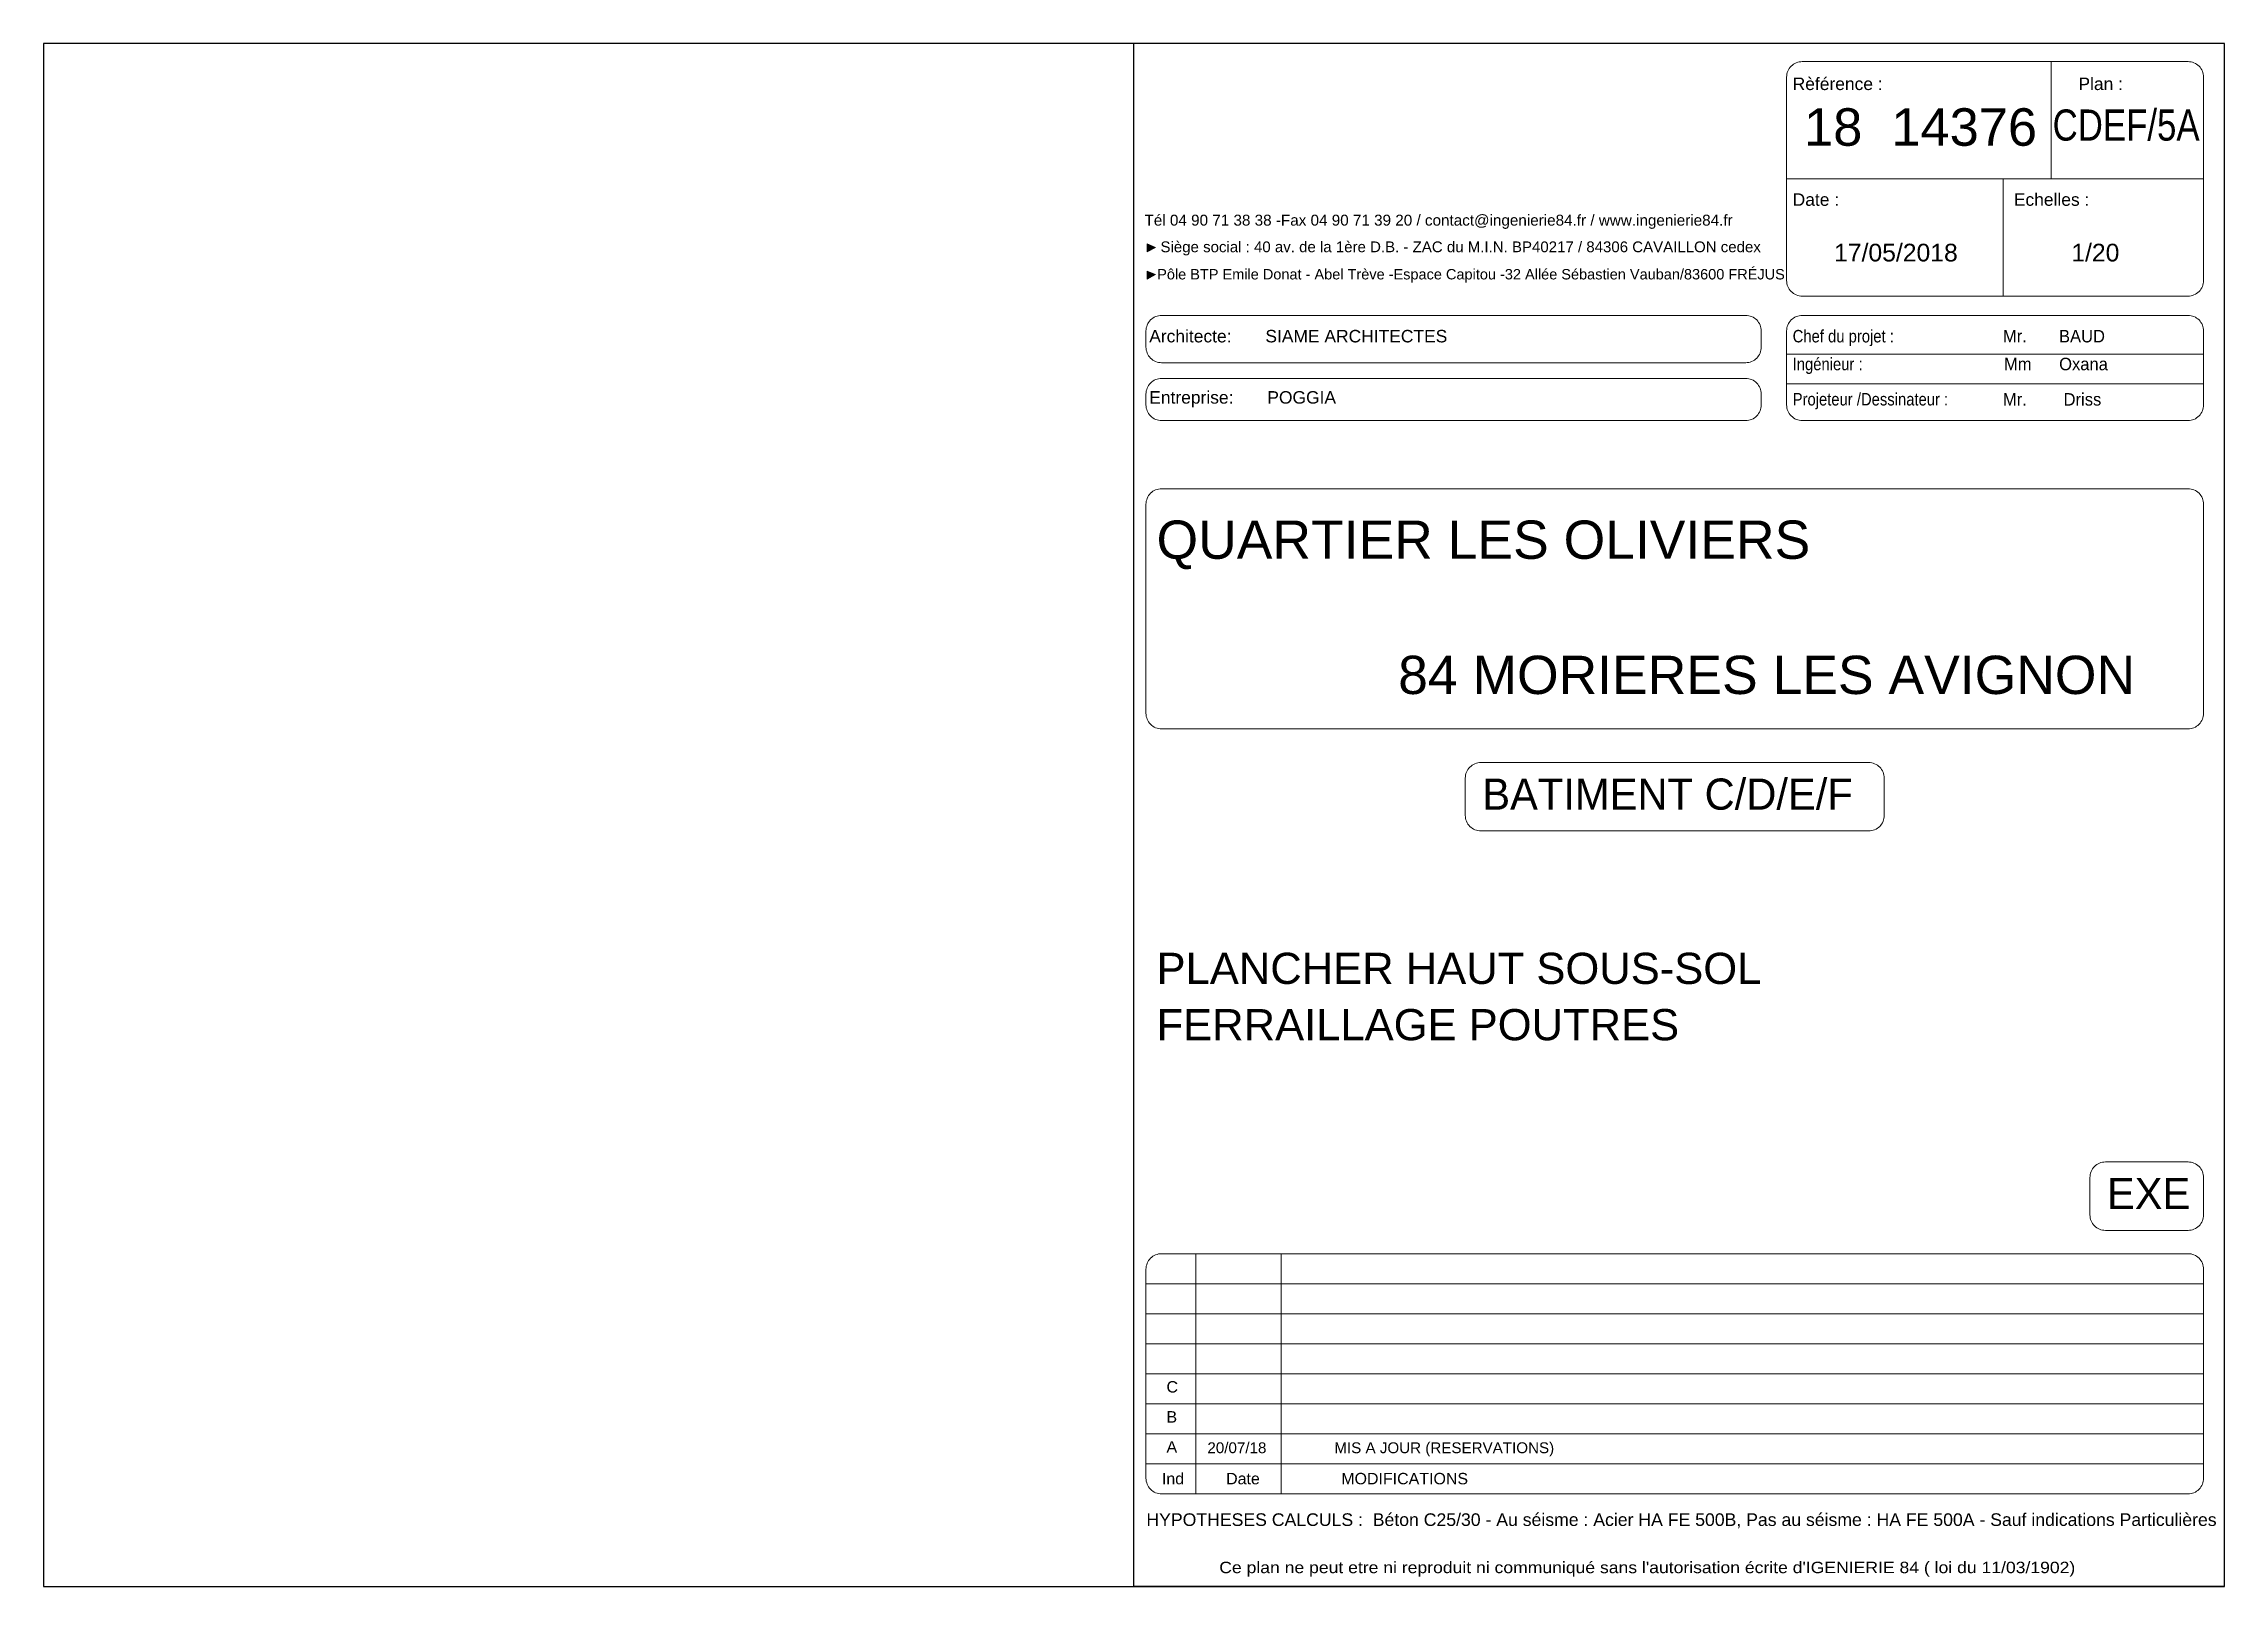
# Model space of a CAD drawing. Extents: x 308 to 787, y -199 to -146.
# Drawn here: x 471.97 to 492.97, y -185.47 to -170.62 of the extents above; entities that cross this region are included whole.
import ezdxf

# ---------------------------------------------------------------- set-up
doc = ezdxf.new("R2010")
doc.units = 0
doc.header["$LTSCALE"] = 0.5
doc.header["$MEASUREMENT"] = 0
doc.layers.get('0').update_dxf_attribs({"linetype": 'CONTINUOUS'})
doc.layers.add('ARMATURE DALLE', color=51, linetype='CONTINUOUS')
doc.layers.add('CARTOUCHE', color=7, linetype='CONTINUOUS')
doc.styles.add('ARIAL', font='arial.ttf', dxfattribs={"height": 0.12})
doc.styles.add('style 20', font='ARLRDBD.TTF')

msp = doc.modelspace()

# ---------------------------------------------------------------- texts
at = {"layer": 'CARTOUCHE', "color": 0}
for s, height, style, p in [('Rèférence :', 0.120065, 'ARIAL', (488.8105, -171.0635)), ('Plan :', 0.12006, 'ARIAL', (491.5625, -171.0635)), ('18  14376', 0.361, 'ARIAL', (488.9206, -171.5999)), ('Date :', 0.12006, 'ARIAL', (488.8105, -172.1777)), ('Echelles :', 0.12006, 'ARIAL', (490.9406, -172.1777)), ('Tél 04 90 71 38 38 -Fax 04 90 71 39 20 / contact@ingenierie84.fr / www.ingenierie84.fr', 0.105057, 'ARIAL', (482.569, -172.3684)), (' Siège social : 40 av. de la 1ère D.B. - ZAC du M.I.N. BP40217 / 84306 CAVAILLON cedex', 0.103556, 'ARIAL', (482.6827, -172.6244)), ('17/05/2018', 0.17033, 'ARIAL', (489.2094, -172.7133)), ('1/20', 0.17033, 'ARIAL', (491.4936, -172.7133)), ('Pôle BTP Emile Donat - Abel Trève -Espace Capitou -32 Allée Sébastien Vauban/83600 FRÉJUS', 0.100054, 'ARIAL', (482.691, -172.8864)), ('Architecte:       SIAME ARCHITECTES', 0.120065, 'ARIAL', (482.6145, -173.4925)), ('Entreprise:       POGGIA', 0.120065, 'ARIAL', (482.6145, -174.0819)), ('QUARTIER LES OLIVIERS', 0.36862, 'ARIAL', (482.6849, -175.5757)), ('84 MORIERES LES AVIGNON', 0.36862, 'ARIAL', (485.0115, -176.8772)), ('BATIMENT C/D/E/F', 0.300162, 'style 20', (485.8217, -177.9906)), ('PLANCHER HAUT SOUS-SOL', 0.300162, 'ARIAL', (482.6849, -179.6679)), ('FERRAILLAGE POUTRES', 0.300162, 'ARIAL', (482.6849, -180.21)), ('EXE', 0.30016, 'style 20', (491.8364, -181.8357)), ('C', 0.1101, 'ARIAL', (482.7807, -183.6012)), ('B', 0.1101, 'ARIAL', (482.7807, -183.8902)), ('A', 0.1101, 'ARIAL', (482.7807, -184.1792)), ('20/07/18', 0.1045, 'ARIAL', (483.1746, -184.1847)), ('MIS A JOUR (RESERVATIONS)', 0.1045, 'ARIAL', (484.3971, -184.1847)), ('Ind', 0.11006, 'ARIAL', (482.7365, -184.4844)), ('Date', 0.11006, 'ARIAL', (483.3548, -184.4844)), ('MODIFICATIONS', 0.110059, 'ARIAL', (484.4636, -184.4844)), ('HYPOTHESES CALCULS :  Béton C25/30 - Au séisme : Acier HA FE 500B, Pas au séisme : HA FE 500A - Sauf indications Particulières', 0.1215656, 'ARIAL', (482.5871, -184.8852))]:
    msp.add_text(s, height=height, dxfattribs=dict(at, style=style)).set_placement(p)
at = {"layer": 'CARTOUCHE', "color": 0, "style": 'ARIAL'}
for s, height, width, p in [('CDEF/5A', 0.3, 0.8, (491.3135, -171.5503)), ('Chef du projet :             ', 0.120065, 0.85, (488.8105, -173.4925)), ('Mr.       BAUD', 0.120065, 0.95, (490.8353, -173.4925)), ('Ingénieur :                         ', 0.120065, 0.85, (488.8105, -173.7605)), ('Mm      Oxana', 0.120065, 0.95, (490.8455, -173.7605)), ('Projeteur /Dessinateur :   ', 0.120065, 0.85, (488.8105, -174.0997)), ('Mr.        Driss       ', 0.120065, 0.95, (490.8353, -174.1008)), ("Ce plan ne peut etre ni reproduit ni communiqué sans l'autorisation écrite d'IGENIERIE 84 ( loi du 11/03/1902)", 0.1100594, 1.1, (483.2889, -185.3396))]:
    msp.add_text(s, height=height, dxfattribs=dict(at, width=width)).set_placement(p)

# ---------------------------------------------------------------- linework, layer by layer
at = {"color": 4}
msp.add_lwpolyline([(492.9678, -185.4667), (492.9678, -170.6167), (471.9678, -170.6167), (471.9678, -185.4667)], close=True, dxfattribs=at)
at = {"layer": 'ARMATURE DALLE', "color": 7, "lineweight": 18}
for p, q in [((491.3002, -170.7896), (491.3002, -171.9181)), ((488.7525, -171.9181), (492.7677, -171.9181)), ((490.8378, -171.9181), (490.8378, -173.0467)), ((488.7525, -173.6063), (492.7677, -173.6063)), ((488.7525, -173.892), (492.7677, -173.892)), ((483.0631, -182.2644), (483.0631, -184.5763)), ((483.8847, -182.2644), (483.8847, -184.5763)), ((482.5833, -182.5533), (492.7677, -182.5533)), ((482.5833, -182.8423), (492.7677, -182.8423)), ((482.5833, -183.1313), (492.7677, -183.1313)), ((482.5833, -183.4203), (492.7677, -183.4203)), ((482.5833, -183.7093), (492.7677, -183.7093)), ((482.5833, -183.9983), (492.7677, -183.9983)), ((482.5833, -184.2873), (492.7677, -184.2873))]:
    msp.add_line(p, q, dxfattribs=at)
for points in [[(488.9025, -170.7896), (492.6176, -170.7896, -0.4142136), (492.7677, -170.9397), (492.7677, -172.8966, -0.4142136), (492.6176, -173.0467), (488.9025, -173.0467, -0.4142136), (488.7525, -172.8966), (488.7525, -170.9397, -0.4142136)], [(482.7334, -173.2326), (488.3582, -173.2326, -0.4142136), (488.5082, -173.3827), (488.5082, -173.5377, -0.4142136), (488.3582, -173.6878), (482.7334, -173.6878, -0.4142136), (482.5833, -173.5377), (482.5833, -173.3827, -0.4142136)], [(488.9025, -173.2326), (492.6176, -173.2326, -0.4142136), (492.7677, -173.3827), (492.7677, -174.0945, -0.4142136), (492.6176, -174.2446), (488.9025, -174.2446, -0.4142136), (488.7525, -174.0945), (488.7525, -173.3827, -0.4142136)], [(482.7334, -173.8395), (488.3582, -173.8395, -0.4142136), (488.5082, -173.9896), (488.5082, -174.0946, -0.4142136), (488.3582, -174.2447), (482.7334, -174.2447, -0.4142136), (482.5833, -174.0946), (482.5833, -173.9896, -0.4142136)], [(482.7334, -174.9009), (492.6176, -174.9009, -0.4142136), (492.7677, -175.051), (492.7677, -177.0628, -0.4142136), (492.6176, -177.2129), (482.7334, -177.2129, -0.4142136), (482.5833, -177.0628), (482.5833, -175.051, -0.4142136)], [(485.8083, -177.5363), (489.5426, -177.5363, -0.4142136), (489.6927, -177.6864), (489.6927, -178.0451, -0.4142136), (489.5426, -178.1951), (485.8083, -178.1951, -0.4142136), (485.6583, -178.0451), (485.6583, -177.6864, -0.4142136)], [(491.8231, -181.3814), (492.6176, -181.3814, -0.4142136), (492.7677, -181.5315), (492.7677, -181.8901, -0.4142136), (492.6176, -182.0402), (491.8231, -182.0402, -0.4142136), (491.673, -181.8901), (491.673, -181.5315, -0.4142136)], [(482.7334, -182.2644), (492.6176, -182.2644, -0.4142136), (492.7677, -182.4144), (492.7677, -184.4262, -0.4142136), (492.6176, -184.5763), (482.7334, -184.5763, -0.4142136), (482.5833, -184.4262), (482.5833, -182.4144, -0.4142136)]]:
    msp.add_lwpolyline(points, format="xyb", close=True, dxfattribs=at)
for points in [[(482.5933, -172.5452), (482.5933, -172.6218), (482.6746, -172.5779), (482.5933, -172.5452)], [(482.5933, -172.8072), (482.5933, -172.8837), (482.6746, -172.8398), (482.5933, -172.8072)]]:
    msp.add_lwpolyline(points, dxfattribs=at)
for points in [[(482.5933, -172.6218), (482.673, -172.5787), (482.5933, -172.5452)], [(482.5933, -172.8837), (482.673, -172.8407), (482.5933, -172.8072)]]:
    msp.add_solid(points, dxfattribs=at)
at = {"layer": 'CARTOUCHE', "color": 7}
msp.add_lwpolyline([(482.4621, -185.4635), (492.9678, -185.4635), (492.9678, -170.6167), (482.4621, -170.6167)], close=True, dxfattribs=at)

msp.set_redraw_order([(e.dxf.handle, doc.entitydb.next_handle()) for e in msp.query("TEXT MTEXT ATTDEF DIMENSION ARC_DIMENSION")])  # texts and dimensions are drawn at this point

doc.saveas('drawing.dxf')
